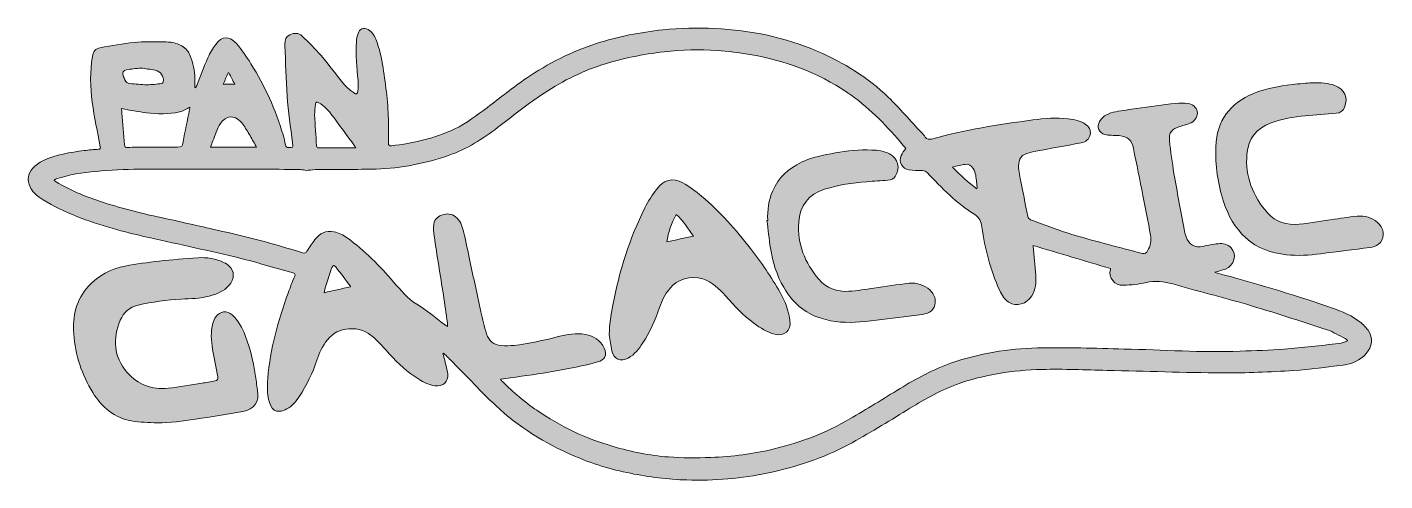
# Model space of a CAD drawing. Header units: inches. Extents: x 13 to 326, y -149 to -44.
import ezdxf

# ---------------------------------------------------------------- set-up
doc = ezdxf.new("R2010")
doc.units = ezdxf.units.IN
doc.header["$MEASUREMENT"] = 0
doc.layers.add('Layer 1', color=7, linetype='Continuous')

# ---------------------------------------------------------------- blocks, each defined once
blk = doc.blocks.new('block 2')
at = {"layer": 'Layer 1'}
h = blk.add_hatch(color=7, dxfattribs=at)
h.dxf.hatch_style = 2
edge = h.paths.add_edge_path()
edge.add_spline(control_points=[(51.51, -58.39), (51.59, -58.21), (51.68, -58.04), (51.75, -57.85), (52.59, -55.72), (53.38, -53.56), (54.3, -51.46), (54.78, -50.38), (55.44, -49.37), (56.11, -48.38), (57.49, -46.32), (59.38, -46.44), (60.91, -48.19), (62.17, -49.64), (63.26, -51.25), (64.26, -52.88), (67.44, -58), (69.96, -63.44), (71.67, -69.24), (71.89, -70.01), (72.08, -70.79), (72.24, -71.58), (72.33, -72.02), (72.52, -72.21), (72.99, -72.18), (73.96, -72.13), (74.05, -72.42), (73.88, -71.14), (73.39, -67.54), (72.89, -63.93), (72.62, -60.32), (72.32, -56.44), (72.26, -52.55), (72.1, -48.66), (72.09, -48.54), (72.1, -48.42), (72.1, -48.3), (72.09, -47.39), (72.28, -46.57), (73.21, -46.15), (74.22, -45.71), (75.26, -45.65), (76.08, -46.45), (77.59, -47.9), (79.08, -49.39), (80.44, -50.98), (82.32, -53.17), (84.03, -55.5), (85.89, -57.71), (86.5, -58.43), (87.29, -59.01), (88.06, -59.58), (88.58, -59.97), (88.86, -59.84), (88.94, -59.2), (89.03, -58.39), (89.1, -57.55), (89, -56.74), (88.64, -53.77), (88.48, -50.79), (88.63, -47.8), (88.66, -47.14), (88.79, -46.47), (88.99, -45.84), (89.36, -44.71), (90.28, -44.4), (91.33, -44.95), (92.26, -45.43), (92.7, -46.27), (93.07, -47.17), (93.97, -49.3), (94.43, -51.54), (94.79, -53.81), (95.43, -57.99), (95.95, -62.18), (96.04, -66.41), (96.08, -67.98), (96.06, -69.55), (96.04, -71.13), (96.03, -71.63), (96.2, -71.87), (96.72, -71.8), (101.76, -71.13), (106.71, -70.13), (111.33, -67.9), (114.07, -66.58), (116.47, -64.74), (118.89, -62.92), (121.88, -60.66), (124.8, -58.3), (127.9, -56.19), (132.91, -52.78), (138.29, -50.04), (144.08, -48.18), (149.06, -46.57), (154.17, -45.58), (159.38, -45.02), (163.4, -44.58), (167.43, -44.55), (171.45, -44.72), (179.68, -45.07), (187.63, -46.73), (195.23, -50.01), (201.25, -52.61), (206.76, -56), (211.48, -60.57), (214.15, -63.16), (216.59, -65.99), (219.14, -68.72), (219.46, -69.06), (219.76, -69.43), (220.05, -69.8), (220.43, -70.28), (220.91, -70.37), (221.47, -70.22), (229.16, -68.14), (236.99, -66.83), (244.88, -65.83), (247.59, -65.49), (250.32, -65.23), (253.05, -65.57), (254.44, -65.74), (255.82, -65.96), (257.01, -66.78), (257.85, -67.37), (258.36, -68.17), (258.12, -69.25), (257.87, -70.32), (257.11, -70.9), (256.06, -71.1), (252.42, -71.78), (248.77, -72.44), (245.13, -73.14), (244.4, -73.27), (243.7, -73.54), (243, -73.8), (242.27, -74.06), (241.93, -74.65), (241.75, -75.39), (241.41, -76.74), (241.74, -78.04), (241.99, -79.35), (242.56, -82.28), (243.14, -85.2), (243.75, -88.11), (243.81, -88.4), (244.11, -88.76), (244.38, -88.86), (247.76, -90.08), (251.1, -91.42), (254.54, -92.43), (259.73, -93.96), (264.99, -95.25), (270.22, -96.65), (270.83, -96.82), (271.15, -96.45), (271.41, -96.03), (272.09, -94.93), (272.28, -93.69), (272.07, -92.45), (271.54, -89.38), (270.94, -86.32), (270.33, -83.26), (269.62, -79.64), (268.86, -76.04), (268.13, -72.42), (267.72, -70.45), (266.83, -69.62), (264.84, -69.44), (264.21, -69.39), (263.58, -69.39), (262.95, -69.35), (262.49, -69.32), (262.01, -69.31), (261.55, -69.2), (260.12, -68.85), (259.57, -67.43), (260.32, -66.16), (261.16, -64.75), (262.55, -64.21), (264.03, -63.92), (265.63, -63.61), (267.25, -63.42), (268.87, -63.2), (271.88, -62.78), (274.89, -62.35), (277.92, -61.99), (278.84, -61.88), (279.8, -61.92), (280.73, -62.03), (281.87, -62.16), (282.72, -62.96), (282.87, -63.85), (283.05, -64.84), (282.51, -65.96), (281.45, -66.46), (280.62, -66.84), (279.72, -67.08), (278.83, -67.32), (277.05, -67.81), (276.26, -68.79), (276.46, -70.63), (276.74, -73.15), (277.08, -75.66), (277.5, -78.15), (278.23, -82.44), (279.03, -86.72), (279.82, -91), (279.93, -91.62), (280.1, -92.23), (280.3, -92.82), (280.94, -94.66), (282.32, -95.4), (284.23, -95), (285.38, -94.76), (286.54, -94.52), (287.7, -94.39), (288.81, -94.26), (289.86, -94.53), (290.68, -95.36), (292.12, -96.83), (291.44, -99.4), (289.37, -100.24), (288.63, -100.54), (287.84, -100.7), (286.95, -100.96), (287.19, -101.05), (287.36, -101.15), (287.54, -101.2), (296.12, -103.47), (304.62, -105.99), (313.01, -108.87), (315.44, -109.71), (317.88, -110.57), (319.99, -112.1), (320.86, -112.74), (321.7, -113.5), (322.33, -114.37), (323.59, -116.1), (323.34, -118.2), (321.9, -119.77), (320.46, -121.33), (318.63, -122.14), (316.58, -122.4), (312.78, -122.88), (308.98, -123.44), (305.16, -123.67), (299.69, -124), (294.21, -124.24), (288.73, -124.21), (279.83, -124.15), (270.93, -123.82), (262.03, -123.63), (257.02, -123.52), (252.01, -123.29), (247, -123.42), (240.27, -123.59), (233.64, -124.57), (227.26, -126.89), (223.18, -128.37), (219.47, -130.56), (215.79, -132.81), (211.32, -135.54), (206.87, -138.32), (202.26, -140.8), (196.47, -143.91), (190.23, -145.91), (183.8, -147.29), (177.58, -148.62), (171.3, -149.13), (164.94, -148.94), (160.56, -148.81), (156.22, -148.26), (151.92, -147.4), (147.41, -146.51), (143.05, -145.19), (138.85, -143.35), (132.22, -140.45), (126.08, -136.76), (120.81, -131.76), (117.44, -128.56), (114.25, -125.16), (110.98, -121.85), (110.25, -121.11), (109.51, -120.39), (108.77, -119.66), (108.72, -119.69), (108.67, -119.72), (108.61, -119.75), (108.66, -119.92), (108.71, -120.08), (108.75, -120.25), (109.09, -121.66), (109.53, -123.05), (109.72, -124.47), (109.96, -126.21), (108.57, -127.43), (106.82, -127.21), (105.42, -127.03), (104.21, -126.4), (103.03, -125.68), (100.45, -124.12), (98.31, -122.05), (96.27, -119.86), (95.08, -118.58), (93.95, -117.23), (92.66, -116.08), (91.04, -114.64), (89.11, -113.86), (86.88, -114.03), (84.86, -114.18), (83.19, -115.01), (81.92, -116.6), (80.79, -118), (80.03, -119.58), (79.49, -121.28), (78.55, -124.26), (77.11, -127), (75.44, -129.62), (74.69, -130.78), (73.79, -131.84), (72.58, -132.55), (72.07, -132.86), (71.42, -133.04), (70.82, -133.08), (69.9, -133.15), (69.24, -132.68), (68.85, -131.79), (67.95, -129.76), (67.95, -127.62), (68.14, -125.48), (68.73, -118.69), (70.49, -112.16), (72.84, -105.79), (73.32, -104.48), (73.82, -103.18), (74.36, -101.9), (74.55, -101.45), (74.46, -101.27), (74, -101.15), (69.51, -99.91), (65.04, -98.53), (60.51, -97.44), (53.51, -95.76), (46.47, -94.27), (39.45, -92.69), (33.85, -91.43), (28.34, -89.87), (23.03, -87.68), (20.34, -86.58), (17.72, -85.33), (15.32, -83.65), (14.44, -83.03), (13.7, -82.28), (13.25, -81.29), (12.55, -79.73), (12.67, -78.21), (13.84, -76.96), (14.49, -76.26), (15.33, -75.67), (16.2, -75.25), (19.21, -73.81), (22.48, -73.33), (25.75, -72.89), (26.84, -72.74), (27.94, -72.67), (29.04, -72.58), (29.41, -72.55), (29.52, -72.43), (29.44, -72.02), (28.8, -68.59), (28.07, -65.17), (27.59, -61.72), (27.12, -58.21), (27.06, -54.67), (27.61, -51.14), (27.77, -50.08), (28.39, -49.34), (29.43, -49.15), (32.04, -48.68), (34.64, -48.16), (37.27, -47.91), (39.53, -47.69), (41.83, -47.79), (44.1, -47.79), (45.54, -47.8), (46.97, -47.97), (48.26, -48.71), (49.18, -49.23), (49.8, -50.02), (50.22, -50.99), (50.94, -52.67), (51.24, -54.44), (51.31, -56.26), (51.34, -56.95), (51.32, -57.65), (51.32, -58.34), (51.38, -58.36), (51.45, -58.38), (51.51, -58.39)], knot_values=[0, 0, 0, 0, 1, 1, 1, 2, 2, 2, 3, 3, 3, 4, 4, 4, 5, 5, 5, 6, 6, 6, 7, 7, 7, 8, 8, 8, 9, 9, 9, 10, 10, 10, 11, 11, 11, 12, 12, 12, 13, 13, 13, 14, 14, 14, 15, 15, 15, 16, 16, 16, 17, 17, 17, 18, 18, 18, 19, 19, 19, 20, 20, 20, 21, 21, 21, 22, 22, 22, 23, 23, 23, 24, 24, 24, 25, 25, 25, 26, 26, 26, 27, 27, 27, 28, 28, 28, 29, 29, 29, 30, 30, 30, 31, 31, 31, 32, 32, 32, 33, 33, 33, 34, 34, 34, 35, 35, 35, 36, 36, 36, 37, 37, 37, 38, 38, 38, 39, 39, 39, 40, 40, 40, 41, 41, 41, 42, 42, 42, 43, 43, 43, 44, 44, 44, 45, 45, 45, 46, 46, 46, 47, 47, 47, 48, 48, 48, 49, 49, 49, 50, 50, 50, 51, 51, 51, 52, 52, 52, 53, 53, 53, 54, 54, 54, 55, 55, 55, 56, 56, 56, 57, 57, 57, 58, 58, 58, 59, 59, 59, 60, 60, 60, 61, 61, 61, 62, 62, 62, 63, 63, 63, 64, 64, 64, 65, 65, 65, 66, 66, 66, 67, 67, 67, 68, 68, 68, 69, 69, 69, 70, 70, 70, 71, 71, 71, 72, 72, 72, 73, 73, 73, 74, 74, 74, 75, 75, 75, 76, 76, 76, 77, 77, 77, 78, 78, 78, 79, 79, 79, 80, 80, 80, 81, 81, 81, 82, 82, 82, 83, 83, 83, 84, 84, 84, 85, 85, 85, 86, 86, 86, 87, 87, 87, 88, 88, 88, 89, 89, 89, 90, 90, 90, 91, 91, 91, 92, 92, 92, 93, 93, 93, 94, 94, 94, 95, 95, 95, 96, 96, 96, 97, 97, 97, 98, 98, 98, 99, 99, 99, 100, 100, 100, 101, 101, 101, 102, 102, 102, 103, 103, 103, 104, 104, 104, 105, 105, 105, 106, 106, 106, 107, 107, 107, 108, 108, 108, 109, 109, 109, 110, 110, 110, 111, 111, 111, 112, 112, 112, 113, 113, 113, 114, 114, 114, 115, 115, 115, 116, 116, 116, 117, 117, 117, 118, 118, 118, 119, 119, 119, 120, 120, 120, 121, 121, 121, 122, 122, 122, 123, 123, 123, 124, 124, 124, 125, 125, 125, 126, 126, 126, 127, 127, 127, 128, 128, 128, 129, 129, 129, 130, 130, 130, 131, 131, 131, 132, 132, 132, 133, 133, 133, 133], degree=3, periodic=1)
edge = h.paths.add_edge_path()
edge.add_spline(control_points=[(244.95, -94.79), (244.95, -94.82), (244.93, -94.89), (244.94, -94.97), (245.15, -97.2), (245.39, -99.42), (245.56, -101.65), (245.68, -103.32), (245.54, -104.96), (244.64, -106.43), (243.48, -108.33), (241.13, -109), (239.33, -107.92), (238.29, -107.3), (237.73, -106.26), (237.24, -105.21), (235.05, -100.53), (233.82, -95.57), (233.12, -90.48), (232.96, -89.24), (232.57, -88.39), (231.46, -87.68), (227.31, -85.02), (223.84, -81.58), (220.5, -77.99), (220.17, -77.64), (219.84, -77.51), (219.37, -77.5), (218.34, -77.48), (217.28, -77.51), (216.26, -77.35), (214.68, -77.09), (213.84, -75.52), (214.47, -74.04), (214.72, -73.46), (215.16, -72.97), (215.53, -72.41), (215.15, -71.96), (214.72, -71.45), (214.29, -70.94), (210.66, -66.63), (206.71, -62.67), (202.02, -59.48), (195.16, -54.83), (187.55, -52.11), (179.45, -50.68), (176.98, -50.24), (174.47, -49.97), (171.96, -49.78), (167.88, -49.47), (163.8, -49.64), (159.72, -50.1), (154.81, -50.65), (149.99, -51.6), (145.29, -53.13), (140.24, -54.77), (135.55, -57.19), (131.18, -60.17), (127.76, -62.5), (124.51, -65.07), (121.21, -67.59), (117.78, -70.2), (114.18, -72.52), (110.08, -73.96), (104.61, -75.87), (98.97, -76.96), (93.19, -77.15), (88.7, -77.3), (84.19, -77.2), (79.69, -77.24), (78.95, -77.25), (78.21, -77.39), (77.47, -77.45), (77.22, -77.47), (76.97, -77.45), (76.72, -77.42), (76.25, -77.37), (75.79, -77.24), (75.33, -77.24), (69.23, -77.21), (63.14, -77.19), (57.05, -77.18), (54.18, -77.18), (51.31, -77.22), (48.44, -77.2), (41.77, -77.14), (35.11, -77.05), (28.47, -77.71), (25.36, -78.02), (22.26, -78.38), (19.29, -79.45), (19.12, -79.51), (18.99, -79.65), (18.83, -79.75), (18.97, -79.87), (19.09, -80.02), (19.24, -80.12), (22.4, -82.02), (25.79, -83.41), (29.28, -84.58), (33.96, -86.14), (38.72, -87.34), (43.55, -88.37), (47.86, -89.28), (52.16, -90.3), (56.47, -91.26), (63.11, -92.75), (69.7, -94.44), (76.19, -96.51), (76.69, -96.67), (76.92, -96.55), (77.18, -96.13), (77.75, -95.21), (78.35, -94.31), (79, -93.45), (80.12, -92), (81.58, -91.29), (83.44, -91.67), (84.54, -91.89), (85.56, -92.35), (86.48, -93.02), (90.55, -95.97), (94, -99.56), (97.3, -103.31), (98.92, -105.15), (100.4, -107.06), (102.58, -108.37), (104.82, -109.72), (106.82, -111.45), (108.93, -113.01), (109.12, -113.15), (109.32, -113.27), (109.65, -113.48), (109.65, -113.09), (109.67, -112.86), (109.64, -112.64), (109.34, -110.5), (109.04, -108.36), (108.71, -106.23), (108.01, -101.69), (107.26, -97.16), (106.57, -92.62), (106.44, -91.72), (106.36, -90.76), (106.51, -89.87), (106.7, -88.67), (107.55, -87.92), (108.75, -87.64), (109.93, -87.36), (111, -87.59), (111.89, -88.49), (112.84, -89.44), (113.15, -90.69), (113.45, -91.93), (113.96, -94.06), (114.37, -96.22), (114.83, -98.37), (115.68, -102.27), (116.53, -106.18), (117.4, -110.09), (117.78, -111.81), (118.15, -113.54), (118.67, -115.22), (119.18, -116.84), (120.36, -117.82), (122.1, -117.92), (123.07, -117.98), (124.06, -117.96), (125.03, -117.87), (128.49, -117.54), (131.83, -116.69), (135.19, -115.85), (137.28, -115.33), (139.38, -114.92), (141.53, -115.35), (143.45, -115.74), (145.03, -116.65), (145.88, -118.51), (146.59, -120.07), (146, -121.26), (144.34, -121.7), (137.72, -123.46), (130.96, -124.41), (124.19, -125.36), (123.46, -125.47), (122.72, -125.55), (121.87, -125.66), (122.09, -125.93), (122.2, -126.1), (122.34, -126.23), (124.83, -128.64), (127.44, -130.89), (130.29, -132.85), (135.73, -136.58), (141.6, -139.38), (147.93, -141.2), (152.11, -142.4), (156.36, -143.31), (160.69, -143.63), (163.95, -143.87), (167.25, -143.85), (170.52, -143.74), (175.45, -143.58), (180.34, -142.93), (185.15, -141.76), (191.28, -140.28), (197.13, -138.05), (202.58, -134.86), (206.49, -132.58), (210.35, -130.2), (214.21, -127.83), (217.99, -125.51), (221.87, -123.38), (226.09, -121.93), (232.53, -119.73), (239.16, -118.58), (245.96, -118.45), (252.62, -118.32), (259.28, -118.54), (265.94, -118.7), (274.89, -118.91), (283.84, -119.54), (292.81, -119.19), (296.2, -119.06), (299.61, -119.01), (302.99, -118.73), (307.2, -118.4), (311.39, -117.89), (315.59, -117.42), (316.26, -117.34), (316.9, -117.05), (317.56, -116.85), (317.55, -116.78), (317.54, -116.72), (317.54, -116.65), (317.38, -116.53), (317.25, -116.39), (317.08, -116.3), (315.67, -115.61), (314.32, -114.75), (312.85, -114.27), (306.67, -112.24), (300.47, -110.23), (294.23, -108.38), (288.59, -106.71), (282.87, -105.31), (277.21, -103.69), (275.16, -103.11), (273.18, -102.91), (271.08, -103.36), (269.36, -103.72), (267.59, -103.91), (265.83, -104), (263.75, -104.1), (262.26, -102.24), (262.83, -100.34), (262.86, -100.25), (262.86, -100.15), (262.86, -100.14), (256.88, -98.35), (250.94, -96.58), (244.95, -94.79)], knot_values=[0, 0, 0, 0, 1, 1, 1, 2, 2, 2, 3, 3, 3, 4, 4, 4, 5, 5, 5, 6, 6, 6, 7, 7, 7, 8, 8, 8, 9, 9, 9, 10, 10, 10, 11, 11, 11, 12, 12, 12, 13, 13, 13, 14, 14, 14, 15, 15, 15, 16, 16, 16, 17, 17, 17, 18, 18, 18, 19, 19, 19, 20, 20, 20, 21, 21, 21, 22, 22, 22, 23, 23, 23, 24, 24, 24, 25, 25, 25, 26, 26, 26, 27, 27, 27, 28, 28, 28, 29, 29, 29, 30, 30, 30, 31, 31, 31, 32, 32, 32, 33, 33, 33, 34, 34, 34, 35, 35, 35, 36, 36, 36, 37, 37, 37, 38, 38, 38, 39, 39, 39, 40, 40, 40, 41, 41, 41, 42, 42, 42, 43, 43, 43, 44, 44, 44, 45, 45, 45, 46, 46, 46, 47, 47, 47, 48, 48, 48, 49, 49, 49, 50, 50, 50, 51, 51, 51, 52, 52, 52, 53, 53, 53, 54, 54, 54, 55, 55, 55, 56, 56, 56, 57, 57, 57, 58, 58, 58, 59, 59, 59, 60, 60, 60, 61, 61, 61, 62, 62, 62, 63, 63, 63, 64, 64, 64, 65, 65, 65, 66, 66, 66, 67, 67, 67, 68, 68, 68, 69, 69, 69, 70, 70, 70, 71, 71, 71, 72, 72, 72, 73, 73, 73, 74, 74, 74, 75, 75, 75, 76, 76, 76, 77, 77, 77, 78, 78, 78, 79, 79, 79, 80, 80, 80, 81, 81, 81, 82, 82, 82, 83, 83, 83, 84, 84, 84, 85, 85, 85, 86, 86, 86, 87, 87, 87, 87], degree=3, periodic=1)
edge = h.paths.add_edge_path()
edge.add_spline(control_points=[(34.36, -63.2), (34.39, -63.51), (34.42, -63.85), (34.45, -64.19), (34.66, -66.66), (34.87, -69.12), (35.06, -71.59), (35.09, -72.03), (35.23, -72.2), (35.7, -72.18), (37.16, -72.12), (38.61, -72.1), (40.06, -72.09), (42.46, -72.08), (44.86, -72.1), (47.25, -72.08), (48.41, -72.07), (48.36, -72.03), (48.57, -70.91), (49.05, -68.41), (49.58, -65.91), (50.09, -63.42), (50.14, -63.21), (50.15, -62.99), (50.17, -62.87), (49.34, -63.26), (48.58, -63.8), (47.74, -63.97), (45.23, -64.5), (42.67, -64.51), (40.12, -64.19), (38.23, -63.95), (36.35, -63.55), (34.36, -63.2)], knot_values=[0, 0, 0, 0, 1, 1, 1, 2, 2, 2, 3, 3, 3, 4, 4, 4, 5, 5, 5, 6, 6, 6, 7, 7, 7, 8, 8, 8, 9, 9, 9, 10, 10, 10, 11, 11, 11, 11], degree=3, periodic=1)
edge = h.paths.add_edge_path()
edge.add_spline(control_points=[(88.46, -72.28), (88.31, -72.03), (88.25, -71.9), (88.17, -71.78), (86.46, -69.45), (84.78, -67.11), (83.04, -64.81), (82.18, -63.66), (81.24, -62.57), (79.95, -61.85), (79.54, -61.62), (79.24, -61.7), (79.18, -62.17), (79.07, -63), (78.94, -63.84), (78.97, -64.67), (79.08, -67.05), (79.27, -69.41), (79.4, -71.78), (79.43, -72.18), (79.58, -72.3), (79.94, -72.29), (80.63, -72.27), (81.32, -72.28), (82.01, -72.28), (84.11, -72.28), (86.21, -72.28), (88.46, -72.28)], knot_values=[0, 0, 0, 0, 1, 1, 1, 2, 2, 2, 3, 3, 3, 4, 4, 4, 5, 5, 5, 6, 6, 6, 7, 7, 7, 8, 8, 8, 9, 9, 9, 9], degree=3, periodic=1)
edge = h.paths.add_edge_path()
edge.add_spline(control_points=[(65.5, -72.11), (65.4, -71.91), (65.32, -71.74), (65.23, -71.57), (64.71, -70.63), (64.21, -69.67), (63.64, -68.75), (63.1, -67.87), (62.56, -66.96), (61.86, -66.21), (60.36, -64.59), (58.48, -64.83), (57.21, -66.64), (56.34, -67.87), (56.06, -69.34), (55.46, -70.67), (55.28, -71.1), (55.12, -71.54), (54.9, -72.11), (58.47, -72.11), (61.94, -72.11), (65.5, -72.11)], knot_values=[0, 0, 0, 0, 1, 1, 1, 2, 2, 2, 3, 3, 3, 4, 4, 4, 5, 5, 5, 6, 6, 6, 7, 7, 7, 7], degree=3, periodic=1)
edge = h.paths.add_edge_path()
edge.add_spline(control_points=[(38.81, -53.83), (37.62, -53.98), (36.56, -54.06), (35.52, -54.25), (34.68, -54.41), (34.46, -54.88), (34.75, -55.66), (34.87, -55.98), (35.02, -56.27), (35.14, -56.58), (35.34, -57.11), (35.7, -57.41), (36.28, -57.44), (37.6, -57.53), (38.93, -57.69), (40.26, -57.69), (41.39, -57.7), (42.52, -57.54), (43.64, -57.42), (43.78, -57.4), (43.99, -57.17), (44.01, -57.02), (44.18, -55.73), (43.43, -54.61), (42.16, -54.35), (41.02, -54.11), (39.85, -53.99), (38.81, -53.83)], knot_values=[0, 0, 0, 0, 1, 1, 1, 2, 2, 2, 3, 3, 3, 4, 4, 4, 5, 5, 5, 6, 6, 6, 7, 7, 7, 8, 8, 8, 9, 9, 9, 9], degree=3, periodic=1)
edge = h.paths.add_edge_path()
edge.add_spline(control_points=[(87.28, -104.34), (87.28, -104.34), (87.29, -104.25), (87.24, -104.19), (86.12, -102.71), (85.01, -101.22), (83.85, -99.76), (83.44, -99.24), (83.24, -99.3), (82.94, -99.92), (82.88, -100.04), (82.83, -100.17), (82.78, -100.3), (82.37, -101.58), (81.95, -102.86), (81.55, -104.15), (81.38, -104.7), (81.25, -105.26), (81.13, -105.71), (83.2, -105.25), (85.21, -104.8), (87.28, -104.34)], knot_values=[0, 0, 0, 0, 1, 1, 1, 2, 2, 2, 3, 3, 3, 4, 4, 4, 5, 5, 5, 6, 6, 6, 7, 7, 7, 7], degree=3, periodic=1)
edge = h.paths.add_edge_path()
edge.add_spline(control_points=[(226.34, -76.69), (228.15, -78.61), (229.96, -80.28), (231.98, -81.74), (232.01, -81.19), (231.97, -80.7), (231.91, -80.22), (231.75, -79.12), (231.75, -77.98), (231.09, -77.01), (230.65, -76.36), (230.09, -75.93), (229.28, -76.07), (228.35, -76.23), (227.44, -76.46), (226.34, -76.69)], knot_values=[0, 0, 0, 0, 1, 1, 1, 2, 2, 2, 3, 3, 3, 4, 4, 4, 5, 5, 5, 5], degree=3, periodic=1)
edge = h.paths.add_edge_path()
edge.add_spline(control_points=[(57.84, -57.58), (58.76, -57.58), (59.61, -57.58), (60.52, -57.58), (60.06, -56.69), (59.61, -55.82), (59.16, -54.94), (59.1, -54.95), (59.03, -54.95), (58.97, -54.96), (58.6, -55.83), (58.22, -56.71), (57.84, -57.58)], knot_values=[0, 0, 0, 0, 1, 1, 1, 2, 2, 2, 3, 3, 3, 4, 4, 4, 4], degree=3, periodic=1)
h = blk.add_hatch(color=7, dxfattribs=at)
h.dxf.hatch_style = 2
edge = h.paths.add_edge_path()
edge.add_spline(control_points=[(309.36, -57.22), (311.53, -57.25), (313.12, -57.31), (314.64, -57.86), (316.94, -58.69), (317.79, -60.66), (316.88, -62.92), (316.53, -63.78), (315.91, -64.21), (314.99, -64.28), (312.58, -64.46), (310.17, -64.61), (307.77, -64.86), (305.12, -65.15), (302.48, -65.58), (299.95, -66.48), (296.55, -67.7), (294.65, -70.15), (294.35, -73.7), (293.9, -78.91), (295.72, -83.4), (299.09, -87.26), (301, -89.44), (303.62, -90.15), (306.42, -89.89), (309.15, -89.64), (311.85, -89.11), (314.58, -88.73), (316.56, -88.46), (318.54, -88.1), (320.53, -88.02), (322.22, -87.96), (323.76, -88.62), (324.94, -89.92), (326.21, -91.34), (326.15, -93.47), (324.73, -94.53), (324.19, -94.92), (323.46, -95.18), (322.79, -95.27), (318.99, -95.78), (315.19, -96.2), (311.39, -96.71), (308.75, -97.06), (306.11, -97.23), (303.46, -96.93), (299.99, -96.53), (296.75, -95.51), (294.1, -93.07), (291.58, -90.74), (289.97, -87.87), (288.94, -84.63), (287.64, -80.52), (287, -76.31), (287.16, -71.99), (287.39, -65.97), (290.44, -61.96), (295.91, -59.68), (298.74, -58.5), (301.76, -58.06), (304.77, -57.67), (306.48, -57.44), (308.21, -57.33), (309.36, -57.22)], knot_values=[0, 0, 0, 0, 1, 1, 1, 2, 2, 2, 3, 3, 3, 4, 4, 4, 5, 5, 5, 6, 6, 6, 7, 7, 7, 8, 8, 8, 9, 9, 9, 10, 10, 10, 11, 11, 11, 12, 12, 12, 13, 13, 13, 14, 14, 14, 15, 15, 15, 16, 16, 16, 17, 17, 17, 18, 18, 18, 19, 19, 19, 20, 20, 20, 21, 21, 21, 21], degree=3, periodic=1)
h = blk.add_hatch(color=7, dxfattribs=at)
h.dxf.hatch_style = 2
edge = h.paths.add_edge_path()
edge.add_spline(control_points=[(183.64, -88.99), (183.56, -86.65), (183.84, -84.37), (184.79, -82.2), (186.13, -79.11), (188.47, -77.03), (191.45, -75.59), (193.91, -74.39), (196.57, -73.89), (199.24, -73.43), (202.03, -72.94), (204.84, -72.65), (207.68, -72.76), (209.1, -72.82), (210.49, -72.99), (211.78, -73.68), (213.82, -74.77), (214.28, -76.82), (213.12, -78.85), (212.75, -79.47), (212.13, -79.71), (211.42, -79.75), (209.79, -79.85), (208.16, -79.92), (206.54, -80.08), (203.24, -80.39), (199.95, -80.8), (196.77, -81.83), (193.07, -83.03), (191.05, -85.63), (190.79, -89.45), (190.45, -94.46), (192.24, -98.82), (195.44, -102.59), (197.22, -104.68), (199.63, -105.55), (202.35, -105.37), (204.3, -105.24), (206.24, -104.92), (208.18, -104.66), (210.88, -104.29), (213.57, -103.82), (216.28, -103.54), (218.09, -103.35), (219.8, -103.83), (221.16, -105.15), (221.81, -105.79), (222.27, -106.54), (222.35, -107.45), (222.5, -108.97), (221.57, -110.26), (219.94, -110.6), (218.33, -110.92), (216.68, -111.11), (215.05, -111.3), (211.69, -111.7), (208.34, -112.13), (204.98, -112.44), (201.93, -112.71), (198.91, -112.54), (195.95, -111.6), (192.09, -110.38), (189.31, -107.91), (187.33, -104.46), (185.7, -101.66), (184.82, -98.59), (184.28, -95.43), (183.92, -93.3), (183.74, -91.15), (183.47, -89.01), (183.53, -89.01), (183.58, -89), (183.64, -88.99)], knot_values=[0, 0, 0, 0, 1, 1, 1, 2, 2, 2, 3, 3, 3, 4, 4, 4, 5, 5, 5, 6, 6, 6, 7, 7, 7, 8, 8, 8, 9, 9, 9, 10, 10, 10, 11, 11, 11, 12, 12, 12, 13, 13, 13, 14, 14, 14, 15, 15, 15, 16, 16, 16, 17, 17, 17, 18, 18, 18, 19, 19, 19, 20, 20, 20, 21, 21, 21, 22, 22, 22, 23, 23, 23, 24, 24, 24, 24], degree=3, periodic=1)
h = blk.add_hatch(color=7, dxfattribs=at)
h.dxf.hatch_style = 2
edge = h.paths.add_edge_path()
edge.add_spline(control_points=[(147.04, -115.39), (147.05, -113.08), (147.44, -110.83), (147.86, -108.59), (149.3, -100.76), (151.74, -93.24), (155.26, -86.09), (156.01, -84.57), (156.98, -83.14), (157.99, -81.77), (159.56, -79.64), (161.67, -79.09), (164.01, -80.35), (165.56, -81.18), (166.99, -82.29), (168.36, -83.42), (172.64, -86.98), (176.27, -91.16), (179.68, -95.53), (182.19, -98.74), (184.49, -102.09), (186.48, -105.64), (187.63, -107.69), (188.52, -109.83), (188.78, -112.2), (189.03, -114.48), (187.54, -115.84), (185.28, -115.28), (183.48, -114.83), (181.95, -113.84), (180.47, -112.77), (177.96, -110.96), (175.9, -108.69), (173.88, -106.39), (172.41, -104.72), (170.82, -103.25), (168.64, -102.53), (165.86, -101.62), (162.73, -102.54), (160.92, -104.85), (159.9, -106.14), (159.14, -107.57), (158.64, -109.14), (157.71, -112.03), (156.43, -114.76), (154.78, -117.31), (153.89, -118.69), (152.89, -119.97), (151.42, -120.79), (149.71, -121.75), (148.04, -121.07), (147.62, -119.16), (147.35, -117.92), (147.23, -116.65), (147.04, -115.39)], knot_values=[0, 0, 0, 0, 1, 1, 1, 2, 2, 2, 3, 3, 3, 4, 4, 4, 5, 5, 5, 6, 6, 6, 7, 7, 7, 8, 8, 8, 9, 9, 9, 10, 10, 10, 11, 11, 11, 12, 12, 12, 13, 13, 13, 14, 14, 14, 15, 15, 15, 16, 16, 16, 17, 17, 17, 18, 18, 18, 18], degree=3, periodic=1)
edge = h.paths.add_edge_path()
edge.add_spline(control_points=[(162.51, -87.62), (161.24, -89.63), (160.77, -91.84), (160.3, -93.97), (162.37, -93.52), (164.42, -93.08), (166.5, -92.63), (165.2, -90.97), (164.14, -89.1), (162.51, -87.62)], knot_values=[0, 0, 0, 0, 1, 1, 1, 2, 2, 2, 3, 3, 3, 3], degree=3, periodic=1)
h = blk.add_hatch(color=7, dxfattribs=at)
h.dxf.hatch_style = 2
edge = h.paths.add_edge_path()
edge.add_spline(control_points=[(42.61, -135.77), (40.61, -135.63), (38.59, -135.66), (36.63, -135.31), (32.66, -134.59), (29.82, -132.15), (27.75, -128.78), (25.19, -124.62), (23.64, -120.09), (23.3, -115.21), (23.01, -111.13), (23.87, -107.34), (26.71, -104.22), (29, -101.7), (31.93, -100.2), (35.23, -99.55), (37.81, -99.04), (40.43, -98.71), (43.04, -98.42), (46, -98.09), (48.98, -97.83), (51.95, -97.63), (54.07, -97.49), (56.14, -97.86), (58.09, -98.77), (58.47, -98.95), (58.84, -99.2), (59.16, -99.48), (60.52, -100.69), (60.5, -102.54), (59.17, -104.05), (57.96, -105.43), (56.34, -106.02), (54.63, -106.49), (52.5, -107.08), (50.32, -107.07), (48.15, -107.2), (44.79, -107.39), (41.47, -107.81), (38.19, -108.57), (36.17, -109.05), (34.85, -110.19), (34.07, -112.07), (32.29, -116.35), (32.54, -120.4), (35.61, -124.04), (38.09, -126.98), (41.38, -128.11), (45.14, -127.75), (47.75, -127.5), (50.35, -127.01), (52.94, -126.61), (53.95, -126.45), (54.94, -126.2), (55.95, -126.04), (56.54, -125.95), (56.7, -125.7), (56.58, -125.12), (56.17, -123.01), (55.76, -120.89), (55.39, -118.76), (55.05, -116.76), (54.91, -114.74), (55.47, -112.75), (55.62, -112.23), (55.85, -111.71), (56.15, -111.26), (57.04, -109.95), (58.77, -109.76), (59.95, -110.82), (61.39, -112.12), (62.22, -113.82), (62.92, -115.57), (64.31, -119.03), (65.05, -122.66), (65.5, -126.36), (65.58, -126.98), (65.66, -127.6), (65.77, -128.22), (66.23, -130.85), (65.04, -132.68), (62.4, -133.15), (58.75, -133.8), (55.08, -134.34), (51.42, -134.92), (48.5, -135.37), (45.57, -135.7), (42.61, -135.77)], knot_values=[0, 0, 0, 0, 1, 1, 1, 2, 2, 2, 3, 3, 3, 4, 4, 4, 5, 5, 5, 6, 6, 6, 7, 7, 7, 8, 8, 8, 9, 9, 9, 10, 10, 10, 11, 11, 11, 12, 12, 12, 13, 13, 13, 14, 14, 14, 15, 15, 15, 16, 16, 16, 17, 17, 17, 18, 18, 18, 19, 19, 19, 20, 20, 20, 21, 21, 21, 22, 22, 22, 23, 23, 23, 24, 24, 24, 25, 25, 25, 26, 26, 26, 27, 27, 27, 28, 28, 28, 29, 29, 29, 29], degree=3, periodic=1)
at = {"layer": 'Layer 1', "lineweight": 0}
for points, knots in [([(51.51, -58.39), (51.59, -58.21), (51.68, -58.04), (51.75, -57.85), (52.59, -55.72), (53.38, -53.56), (54.3, -51.46), (54.78, -50.38), (55.44, -49.37), (56.11, -48.38), (57.49, -46.32), (59.38, -46.44), (60.91, -48.19), (62.17, -49.64), (63.26, -51.25), (64.26, -52.88), (67.44, -58), (69.96, -63.44), (71.67, -69.24), (71.89, -70.01), (72.08, -70.79), (72.24, -71.58), (72.33, -72.02), (72.52, -72.21), (72.99, -72.18), (73.96, -72.13), (74.05, -72.42), (73.88, -71.14), (73.39, -67.54), (72.89, -63.93), (72.62, -60.32), (72.32, -56.44), (72.26, -52.55), (72.1, -48.66), (72.09, -48.54), (72.1, -48.42), (72.1, -48.3), (72.09, -47.39), (72.28, -46.57), (73.21, -46.15), (74.22, -45.71), (75.26, -45.65), (76.08, -46.45), (77.59, -47.9), (79.08, -49.39), (80.44, -50.98), (82.32, -53.17), (84.03, -55.5), (85.89, -57.71), (86.5, -58.43), (87.29, -59.01), (88.06, -59.58), (88.58, -59.97), (88.86, -59.84), (88.94, -59.2), (89.03, -58.39), (89.1, -57.55), (89, -56.74), (88.64, -53.77), (88.48, -50.79), (88.63, -47.8), (88.66, -47.14), (88.79, -46.47), (88.99, -45.84), (89.36, -44.71), (90.28, -44.4), (91.33, -44.95), (92.26, -45.43), (92.7, -46.27), (93.07, -47.17), (93.97, -49.3), (94.43, -51.54), (94.79, -53.81), (95.43, -57.99), (95.95, -62.18), (96.04, -66.41), (96.08, -67.98), (96.06, -69.55), (96.04, -71.13), (96.03, -71.63), (96.2, -71.87), (96.72, -71.8), (101.76, -71.13), (106.71, -70.13), (111.33, -67.9), (114.07, -66.58), (116.47, -64.74), (118.89, -62.92), (121.88, -60.66), (124.8, -58.3), (127.9, -56.19), (132.91, -52.78), (138.29, -50.04), (144.08, -48.18), (149.06, -46.57), (154.17, -45.58), (159.38, -45.02), (163.4, -44.58), (167.43, -44.55), (171.45, -44.72), (179.68, -45.07), (187.63, -46.73), (195.23, -50.01), (201.25, -52.61), (206.76, -56), (211.48, -60.57), (214.15, -63.16), (216.59, -65.99), (219.14, -68.72), (219.46, -69.06), (219.76, -69.43), (220.05, -69.8), (220.43, -70.28), (220.91, -70.37), (221.47, -70.22), (229.16, -68.14), (236.99, -66.83), (244.88, -65.83), (247.59, -65.49), (250.32, -65.23), (253.05, -65.57), (254.44, -65.74), (255.82, -65.96), (257.01, -66.78), (257.85, -67.37), (258.36, -68.17), (258.12, -69.25), (257.87, -70.32), (257.11, -70.9), (256.06, -71.1), (252.42, -71.78), (248.77, -72.44), (245.13, -73.14), (244.4, -73.27), (243.7, -73.54), (243, -73.8), (242.27, -74.06), (241.93, -74.65), (241.75, -75.39), (241.41, -76.74), (241.74, -78.04), (241.99, -79.35), (242.56, -82.28), (243.14, -85.2), (243.75, -88.11), (243.81, -88.4), (244.11, -88.76), (244.38, -88.86), (247.76, -90.08), (251.1, -91.42), (254.54, -92.43), (259.73, -93.96), (264.99, -95.25), (270.22, -96.65), (270.83, -96.82), (271.15, -96.45), (271.41, -96.03), (272.09, -94.93), (272.28, -93.69), (272.07, -92.45), (271.54, -89.38), (270.94, -86.32), (270.33, -83.26), (269.62, -79.64), (268.86, -76.04), (268.13, -72.42), (267.72, -70.45), (266.83, -69.62), (264.84, -69.44), (264.21, -69.39), (263.58, -69.39), (262.95, -69.35), (262.49, -69.32), (262.01, -69.31), (261.55, -69.2), (260.12, -68.85), (259.57, -67.43), (260.32, -66.16), (261.16, -64.75), (262.55, -64.21), (264.03, -63.92), (265.63, -63.61), (267.25, -63.42), (268.87, -63.2), (271.88, -62.78), (274.89, -62.35), (277.92, -61.99), (278.84, -61.88), (279.8, -61.92), (280.73, -62.03), (281.87, -62.16), (282.72, -62.96), (282.87, -63.85), (283.05, -64.84), (282.51, -65.96), (281.45, -66.46), (280.62, -66.84), (279.72, -67.08), (278.83, -67.32), (277.05, -67.81), (276.26, -68.79), (276.46, -70.63), (276.74, -73.15), (277.08, -75.66), (277.5, -78.15), (278.23, -82.44), (279.03, -86.72), (279.82, -91), (279.93, -91.62), (280.1, -92.23), (280.3, -92.82), (280.94, -94.66), (282.32, -95.4), (284.23, -95), (285.38, -94.76), (286.54, -94.52), (287.7, -94.39), (288.81, -94.26), (289.86, -94.53), (290.68, -95.36), (292.12, -96.83), (291.44, -99.4), (289.37, -100.24), (288.63, -100.54), (287.84, -100.7), (286.95, -100.96), (287.19, -101.05), (287.36, -101.15), (287.54, -101.2), (296.12, -103.47), (304.62, -105.99), (313.01, -108.87), (315.44, -109.71), (317.88, -110.57), (319.99, -112.1), (320.86, -112.74), (321.7, -113.5), (322.33, -114.37), (323.59, -116.1), (323.34, -118.2), (321.9, -119.77), (320.46, -121.33), (318.63, -122.14), (316.58, -122.4), (312.78, -122.88), (308.98, -123.44), (305.16, -123.67), (299.69, -124), (294.21, -124.24), (288.73, -124.21), (279.83, -124.15), (270.93, -123.82), (262.03, -123.63), (257.02, -123.52), (252.01, -123.29), (247, -123.42), (240.27, -123.59), (233.64, -124.57), (227.26, -126.89), (223.18, -128.37), (219.47, -130.56), (215.79, -132.81), (211.32, -135.54), (206.87, -138.32), (202.26, -140.8), (196.47, -143.91), (190.23, -145.91), (183.8, -147.29), (177.58, -148.62), (171.3, -149.13), (164.94, -148.94), (160.56, -148.81), (156.22, -148.26), (151.92, -147.4), (147.41, -146.51), (143.05, -145.19), (138.85, -143.35), (132.22, -140.45), (126.08, -136.76), (120.81, -131.76), (117.44, -128.56), (114.25, -125.16), (110.98, -121.85), (110.25, -121.11), (109.51, -120.39), (108.77, -119.66), (108.72, -119.69), (108.67, -119.72), (108.61, -119.75), (108.66, -119.92), (108.71, -120.08), (108.75, -120.25), (109.09, -121.66), (109.53, -123.05), (109.72, -124.47), (109.96, -126.21), (108.57, -127.43), (106.82, -127.21), (105.42, -127.03), (104.21, -126.4), (103.03, -125.68), (100.45, -124.12), (98.31, -122.05), (96.27, -119.86), (95.08, -118.58), (93.95, -117.23), (92.66, -116.08), (91.04, -114.64), (89.11, -113.86), (86.88, -114.03), (84.86, -114.18), (83.19, -115.01), (81.92, -116.6), (80.79, -118), (80.03, -119.58), (79.49, -121.28), (78.55, -124.26), (77.11, -127), (75.44, -129.62), (74.69, -130.78), (73.79, -131.84), (72.58, -132.55), (72.07, -132.86), (71.42, -133.04), (70.82, -133.08), (69.9, -133.15), (69.24, -132.68), (68.85, -131.79), (67.95, -129.76), (67.95, -127.62), (68.14, -125.48), (68.73, -118.69), (70.49, -112.16), (72.84, -105.79), (73.32, -104.48), (73.82, -103.18), (74.36, -101.9), (74.55, -101.45), (74.46, -101.27), (74, -101.15), (69.51, -99.91), (65.04, -98.53), (60.51, -97.44), (53.51, -95.76), (46.47, -94.27), (39.45, -92.69), (33.85, -91.43), (28.34, -89.87), (23.03, -87.68), (20.34, -86.58), (17.72, -85.33), (15.32, -83.65), (14.44, -83.03), (13.7, -82.28), (13.25, -81.29), (12.55, -79.73), (12.67, -78.21), (13.84, -76.96), (14.49, -76.26), (15.33, -75.67), (16.2, -75.25), (19.21, -73.81), (22.48, -73.33), (25.75, -72.89), (26.84, -72.74), (27.94, -72.67), (29.04, -72.58), (29.41, -72.55), (29.52, -72.43), (29.44, -72.02), (28.8, -68.59), (28.07, -65.17), (27.59, -61.72), (27.12, -58.21), (27.06, -54.67), (27.61, -51.14), (27.77, -50.08), (28.39, -49.34), (29.43, -49.15), (32.04, -48.68), (34.64, -48.16), (37.27, -47.91), (39.53, -47.69), (41.83, -47.79), (44.1, -47.79), (45.54, -47.8), (46.97, -47.97), (48.26, -48.71), (49.18, -49.23), (49.8, -50.02), (50.22, -50.99), (50.94, -52.67), (51.24, -54.44), (51.31, -56.26), (51.34, -56.95), (51.32, -57.65), (51.32, -58.34), (51.38, -58.36), (51.45, -58.38), (51.51, -58.39)], [0, 0, 0, 0, 1, 1, 1, 2, 2, 2, 3, 3, 3, 4, 4, 4, 5, 5, 5, 6, 6, 6, 7, 7, 7, 8, 8, 8, 9, 9, 9, 10, 10, 10, 11, 11, 11, 12, 12, 12, 13, 13, 13, 14, 14, 14, 15, 15, 15, 16, 16, 16, 17, 17, 17, 18, 18, 18, 19, 19, 19, 20, 20, 20, 21, 21, 21, 22, 22, 22, 23, 23, 23, 24, 24, 24, 25, 25, 25, 26, 26, 26, 27, 27, 27, 28, 28, 28, 29, 29, 29, 30, 30, 30, 31, 31, 31, 32, 32, 32, 33, 33, 33, 34, 34, 34, 35, 35, 35, 36, 36, 36, 37, 37, 37, 38, 38, 38, 39, 39, 39, 40, 40, 40, 41, 41, 41, 42, 42, 42, 43, 43, 43, 44, 44, 44, 45, 45, 45, 46, 46, 46, 47, 47, 47, 48, 48, 48, 49, 49, 49, 50, 50, 50, 51, 51, 51, 52, 52, 52, 53, 53, 53, 54, 54, 54, 55, 55, 55, 56, 56, 56, 57, 57, 57, 58, 58, 58, 59, 59, 59, 60, 60, 60, 61, 61, 61, 62, 62, 62, 63, 63, 63, 64, 64, 64, 65, 65, 65, 66, 66, 66, 67, 67, 67, 68, 68, 68, 69, 69, 69, 70, 70, 70, 71, 71, 71, 72, 72, 72, 73, 73, 73, 74, 74, 74, 75, 75, 75, 76, 76, 76, 77, 77, 77, 78, 78, 78, 79, 79, 79, 80, 80, 80, 81, 81, 81, 82, 82, 82, 83, 83, 83, 84, 84, 84, 85, 85, 85, 86, 86, 86, 87, 87, 87, 88, 88, 88, 89, 89, 89, 90, 90, 90, 91, 91, 91, 92, 92, 92, 93, 93, 93, 94, 94, 94, 95, 95, 95, 96, 96, 96, 97, 97, 97, 98, 98, 98, 99, 99, 99, 100, 100, 100, 101, 101, 101, 102, 102, 102, 103, 103, 103, 104, 104, 104, 105, 105, 105, 106, 106, 106, 107, 107, 107, 108, 108, 108, 109, 109, 109, 110, 110, 110, 111, 111, 111, 112, 112, 112, 113, 113, 113, 114, 114, 114, 115, 115, 115, 116, 116, 116, 117, 117, 117, 118, 118, 118, 119, 119, 119, 120, 120, 120, 121, 121, 121, 122, 122, 122, 123, 123, 123, 124, 124, 124, 125, 125, 125, 126, 126, 126, 127, 127, 127, 128, 128, 128, 129, 129, 129, 130, 130, 130, 131, 131, 131, 132, 132, 132, 133, 133, 133, 133]), ([(244.95, -94.79), (244.95, -94.82), (244.93, -94.89), (244.94, -94.97), (245.15, -97.2), (245.39, -99.42), (245.56, -101.65), (245.68, -103.32), (245.54, -104.96), (244.64, -106.43), (243.48, -108.33), (241.13, -109), (239.33, -107.92), (238.29, -107.3), (237.73, -106.26), (237.24, -105.21), (235.05, -100.53), (233.82, -95.57), (233.12, -90.48), (232.96, -89.24), (232.57, -88.39), (231.46, -87.68), (227.31, -85.02), (223.84, -81.58), (220.5, -77.99), (220.17, -77.64), (219.84, -77.51), (219.37, -77.5), (218.34, -77.48), (217.28, -77.51), (216.26, -77.35), (214.68, -77.09), (213.84, -75.52), (214.47, -74.04), (214.72, -73.46), (215.16, -72.97), (215.53, -72.41), (215.15, -71.96), (214.72, -71.45), (214.29, -70.94), (210.66, -66.63), (206.71, -62.67), (202.02, -59.48), (195.16, -54.83), (187.55, -52.11), (179.45, -50.68), (176.98, -50.24), (174.47, -49.97), (171.96, -49.78), (167.88, -49.47), (163.8, -49.64), (159.72, -50.1), (154.81, -50.65), (149.99, -51.6), (145.29, -53.13), (140.24, -54.77), (135.55, -57.19), (131.18, -60.17), (127.76, -62.5), (124.51, -65.07), (121.21, -67.59), (117.78, -70.2), (114.18, -72.52), (110.08, -73.96), (104.61, -75.87), (98.97, -76.96), (93.19, -77.15), (88.7, -77.3), (84.19, -77.2), (79.69, -77.24), (78.95, -77.25), (78.21, -77.39), (77.47, -77.45), (77.22, -77.47), (76.97, -77.45), (76.72, -77.42), (76.25, -77.37), (75.79, -77.24), (75.33, -77.24), (69.23, -77.21), (63.14, -77.19), (57.05, -77.18), (54.18, -77.18), (51.31, -77.22), (48.44, -77.2), (41.77, -77.14), (35.11, -77.05), (28.47, -77.71), (25.36, -78.02), (22.26, -78.38), (19.29, -79.45), (19.12, -79.51), (18.99, -79.65), (18.83, -79.75), (18.97, -79.87), (19.09, -80.02), (19.24, -80.12), (22.4, -82.02), (25.79, -83.41), (29.28, -84.58), (33.96, -86.14), (38.72, -87.34), (43.55, -88.37), (47.86, -89.28), (52.16, -90.3), (56.47, -91.26), (63.11, -92.75), (69.7, -94.44), (76.19, -96.51), (76.69, -96.67), (76.92, -96.55), (77.18, -96.13), (77.75, -95.21), (78.35, -94.31), (79, -93.45), (80.12, -92), (81.58, -91.29), (83.44, -91.67), (84.54, -91.89), (85.56, -92.35), (86.48, -93.02), (90.55, -95.97), (94, -99.56), (97.3, -103.31), (98.92, -105.15), (100.4, -107.06), (102.58, -108.37), (104.82, -109.72), (106.82, -111.45), (108.93, -113.01), (109.12, -113.15), (109.32, -113.27), (109.65, -113.48), (109.65, -113.09), (109.67, -112.86), (109.64, -112.64), (109.34, -110.5), (109.04, -108.36), (108.71, -106.23), (108.01, -101.69), (107.26, -97.16), (106.57, -92.62), (106.44, -91.72), (106.36, -90.76), (106.51, -89.87), (106.7, -88.67), (107.55, -87.92), (108.75, -87.64), (109.93, -87.36), (111, -87.59), (111.89, -88.49), (112.84, -89.44), (113.15, -90.69), (113.45, -91.93), (113.96, -94.06), (114.37, -96.22), (114.83, -98.37), (115.68, -102.27), (116.53, -106.18), (117.4, -110.09), (117.78, -111.81), (118.15, -113.54), (118.67, -115.22), (119.18, -116.84), (120.36, -117.82), (122.1, -117.92), (123.07, -117.98), (124.06, -117.96), (125.03, -117.87), (128.49, -117.54), (131.83, -116.69), (135.19, -115.85), (137.28, -115.33), (139.38, -114.92), (141.53, -115.35), (143.45, -115.74), (145.03, -116.65), (145.88, -118.51), (146.59, -120.07), (146, -121.26), (144.34, -121.7), (137.72, -123.46), (130.96, -124.41), (124.19, -125.36), (123.46, -125.47), (122.72, -125.55), (121.87, -125.66), (122.09, -125.93), (122.2, -126.1), (122.34, -126.23), (124.83, -128.64), (127.44, -130.89), (130.29, -132.85), (135.73, -136.58), (141.6, -139.38), (147.93, -141.2), (152.11, -142.4), (156.36, -143.31), (160.69, -143.63), (163.95, -143.87), (167.25, -143.85), (170.52, -143.74), (175.45, -143.58), (180.34, -142.93), (185.15, -141.76), (191.28, -140.28), (197.13, -138.05), (202.58, -134.86), (206.49, -132.58), (210.35, -130.2), (214.21, -127.83), (217.99, -125.51), (221.87, -123.38), (226.09, -121.93), (232.53, -119.73), (239.16, -118.58), (245.96, -118.45), (252.62, -118.32), (259.28, -118.54), (265.94, -118.7), (274.89, -118.91), (283.84, -119.54), (292.81, -119.19), (296.2, -119.06), (299.61, -119.01), (302.99, -118.73), (307.2, -118.4), (311.39, -117.89), (315.59, -117.42), (316.26, -117.34), (316.9, -117.05), (317.56, -116.85), (317.55, -116.78), (317.54, -116.72), (317.54, -116.65), (317.38, -116.53), (317.25, -116.39), (317.08, -116.3), (315.67, -115.61), (314.32, -114.75), (312.85, -114.27), (306.67, -112.24), (300.47, -110.23), (294.23, -108.38), (288.59, -106.71), (282.87, -105.31), (277.21, -103.69), (275.16, -103.11), (273.18, -102.91), (271.08, -103.36), (269.36, -103.72), (267.59, -103.91), (265.83, -104), (263.75, -104.1), (262.26, -102.24), (262.83, -100.34), (262.86, -100.25), (262.86, -100.15), (262.86, -100.14), (256.88, -98.35), (250.94, -96.58), (244.95, -94.79)], [0, 0, 0, 0, 1, 1, 1, 2, 2, 2, 3, 3, 3, 4, 4, 4, 5, 5, 5, 6, 6, 6, 7, 7, 7, 8, 8, 8, 9, 9, 9, 10, 10, 10, 11, 11, 11, 12, 12, 12, 13, 13, 13, 14, 14, 14, 15, 15, 15, 16, 16, 16, 17, 17, 17, 18, 18, 18, 19, 19, 19, 20, 20, 20, 21, 21, 21, 22, 22, 22, 23, 23, 23, 24, 24, 24, 25, 25, 25, 26, 26, 26, 27, 27, 27, 28, 28, 28, 29, 29, 29, 30, 30, 30, 31, 31, 31, 32, 32, 32, 33, 33, 33, 34, 34, 34, 35, 35, 35, 36, 36, 36, 37, 37, 37, 38, 38, 38, 39, 39, 39, 40, 40, 40, 41, 41, 41, 42, 42, 42, 43, 43, 43, 44, 44, 44, 45, 45, 45, 46, 46, 46, 47, 47, 47, 48, 48, 48, 49, 49, 49, 50, 50, 50, 51, 51, 51, 52, 52, 52, 53, 53, 53, 54, 54, 54, 55, 55, 55, 56, 56, 56, 57, 57, 57, 58, 58, 58, 59, 59, 59, 60, 60, 60, 61, 61, 61, 62, 62, 62, 63, 63, 63, 64, 64, 64, 65, 65, 65, 66, 66, 66, 67, 67, 67, 68, 68, 68, 69, 69, 69, 70, 70, 70, 71, 71, 71, 72, 72, 72, 73, 73, 73, 74, 74, 74, 75, 75, 75, 76, 76, 76, 77, 77, 77, 78, 78, 78, 79, 79, 79, 80, 80, 80, 81, 81, 81, 82, 82, 82, 83, 83, 83, 84, 84, 84, 85, 85, 85, 86, 86, 86, 87, 87, 87, 87]), ([(244.95, -94.79), (250.94, -96.58), (256.88, -98.35), (262.86, -100.14), (262.86, -100.15), (262.86, -100.25), (262.83, -100.34), (262.26, -102.24), (263.75, -104.1), (265.83, -104), (267.59, -103.91), (269.36, -103.72), (271.08, -103.36), (273.18, -102.91), (275.16, -103.11), (277.21, -103.69), (282.87, -105.31), (288.59, -106.71), (294.23, -108.38), (300.47, -110.23), (306.67, -112.24), (312.85, -114.27), (314.32, -114.75), (315.67, -115.61), (317.08, -116.3), (317.25, -116.39), (317.38, -116.53), (317.54, -116.65), (317.54, -116.72), (317.55, -116.78), (317.56, -116.85), (316.9, -117.05), (316.26, -117.34), (315.59, -117.42), (311.39, -117.89), (307.2, -118.4), (302.99, -118.73), (299.61, -119.01), (296.2, -119.06), (292.81, -119.19), (283.84, -119.54), (274.89, -118.91), (265.94, -118.7), (259.28, -118.54), (252.62, -118.32), (245.96, -118.45), (239.16, -118.58), (232.53, -119.73), (226.09, -121.93), (221.87, -123.38), (217.99, -125.51), (214.21, -127.83), (210.35, -130.2), (206.49, -132.58), (202.58, -134.86), (197.13, -138.05), (191.28, -140.28), (185.15, -141.76), (180.34, -142.93), (175.45, -143.58), (170.52, -143.74), (167.25, -143.85), (163.95, -143.87), (160.69, -143.63), (156.36, -143.31), (152.11, -142.4), (147.93, -141.2), (141.6, -139.38), (135.73, -136.58), (130.29, -132.85), (127.44, -130.89), (124.83, -128.64), (122.34, -126.23), (122.2, -126.1), (122.09, -125.93), (121.87, -125.66), (122.72, -125.55), (123.46, -125.47), (124.19, -125.36), (130.96, -124.41), (137.72, -123.46), (144.34, -121.7), (146, -121.26), (146.59, -120.07), (145.88, -118.51), (145.03, -116.65), (143.45, -115.74), (141.53, -115.35), (139.38, -114.92), (137.28, -115.33), (135.19, -115.85), (131.83, -116.69), (128.49, -117.54), (125.03, -117.87), (124.06, -117.96), (123.07, -117.98), (122.1, -117.92), (120.36, -117.82), (119.18, -116.84), (118.67, -115.22), (118.15, -113.54), (117.78, -111.81), (117.4, -110.09), (116.53, -106.18), (115.68, -102.27), (114.83, -98.37), (114.37, -96.22), (113.96, -94.06), (113.45, -91.93), (113.15, -90.69), (112.84, -89.44), (111.89, -88.49), (111, -87.59), (109.93, -87.36), (108.75, -87.64), (107.55, -87.92), (106.7, -88.67), (106.51, -89.87), (106.36, -90.76), (106.44, -91.72), (106.57, -92.62), (107.26, -97.16), (108.01, -101.69), (108.71, -106.23), (109.04, -108.36), (109.34, -110.5), (109.64, -112.64), (109.67, -112.86), (109.65, -113.09), (109.65, -113.48), (109.32, -113.27), (109.12, -113.15), (108.93, -113.01), (106.82, -111.45), (104.82, -109.72), (102.58, -108.37), (100.4, -107.06), (98.92, -105.15), (97.3, -103.31), (94, -99.56), (90.55, -95.97), (86.48, -93.02), (85.56, -92.35), (84.54, -91.89), (83.44, -91.67), (81.58, -91.29), (80.12, -92), (79, -93.45), (78.35, -94.31), (77.75, -95.21), (77.18, -96.13), (76.92, -96.55), (76.69, -96.67), (76.19, -96.51), (69.7, -94.44), (63.11, -92.75), (56.47, -91.26), (52.16, -90.3), (47.86, -89.28), (43.55, -88.37), (38.72, -87.34), (33.96, -86.14), (29.28, -84.58), (25.79, -83.41), (22.4, -82.02), (19.24, -80.12), (19.09, -80.02), (18.97, -79.87), (18.83, -79.75), (18.99, -79.65), (19.12, -79.51), (19.29, -79.45), (22.26, -78.38), (25.36, -78.02), (28.47, -77.71), (35.11, -77.05), (41.77, -77.14), (48.44, -77.2), (51.31, -77.22), (54.18, -77.18), (57.05, -77.18), (63.14, -77.19), (69.23, -77.21), (75.33, -77.24), (75.79, -77.24), (76.25, -77.37), (76.72, -77.42), (76.97, -77.45), (77.22, -77.47), (77.47, -77.45), (78.21, -77.39), (78.95, -77.25), (79.69, -77.24), (84.19, -77.2), (88.7, -77.3), (93.19, -77.15), (98.97, -76.96), (104.61, -75.87), (110.08, -73.96), (114.18, -72.52), (117.78, -70.2), (121.21, -67.59), (124.51, -65.07), (127.76, -62.5), (131.18, -60.17), (135.55, -57.19), (140.24, -54.77), (145.29, -53.13), (149.99, -51.6), (154.81, -50.65), (159.72, -50.1), (163.8, -49.64), (167.88, -49.47), (171.96, -49.78), (174.47, -49.97), (176.98, -50.24), (179.45, -50.68), (187.55, -52.11), (195.16, -54.83), (202.02, -59.48), (206.71, -62.67), (210.66, -66.63), (214.29, -70.94), (214.72, -71.45), (215.15, -71.96), (215.53, -72.41), (215.16, -72.97), (214.72, -73.46), (214.47, -74.04), (213.84, -75.52), (214.68, -77.09), (216.26, -77.35), (217.28, -77.51), (218.34, -77.48), (219.37, -77.5), (219.84, -77.51), (220.17, -77.64), (220.5, -77.99), (223.84, -81.58), (227.31, -85.02), (231.46, -87.68), (232.57, -88.39), (232.96, -89.24), (233.12, -90.48), (233.82, -95.57), (235.05, -100.53), (237.24, -105.21), (237.73, -106.26), (238.29, -107.3), (239.33, -107.92), (241.13, -109), (243.48, -108.33), (244.64, -106.43), (245.54, -104.96), (245.68, -103.32), (245.56, -101.65), (245.39, -99.42), (245.15, -97.2), (244.94, -94.97), (244.93, -94.89), (244.95, -94.82), (244.95, -94.79)], [0, 0, 0, 0, 1, 1, 1, 2, 2, 2, 3, 3, 3, 4, 4, 4, 5, 5, 5, 6, 6, 6, 7, 7, 7, 8, 8, 8, 9, 9, 9, 10, 10, 10, 11, 11, 11, 12, 12, 12, 13, 13, 13, 14, 14, 14, 15, 15, 15, 16, 16, 16, 17, 17, 17, 18, 18, 18, 19, 19, 19, 20, 20, 20, 21, 21, 21, 22, 22, 22, 23, 23, 23, 24, 24, 24, 25, 25, 25, 26, 26, 26, 27, 27, 27, 28, 28, 28, 29, 29, 29, 30, 30, 30, 31, 31, 31, 32, 32, 32, 33, 33, 33, 34, 34, 34, 35, 35, 35, 36, 36, 36, 37, 37, 37, 38, 38, 38, 39, 39, 39, 40, 40, 40, 41, 41, 41, 42, 42, 42, 43, 43, 43, 44, 44, 44, 45, 45, 45, 46, 46, 46, 47, 47, 47, 48, 48, 48, 49, 49, 49, 50, 50, 50, 51, 51, 51, 52, 52, 52, 53, 53, 53, 54, 54, 54, 55, 55, 55, 56, 56, 56, 57, 57, 57, 58, 58, 58, 59, 59, 59, 60, 60, 60, 61, 61, 61, 62, 62, 62, 63, 63, 63, 64, 64, 64, 65, 65, 65, 66, 66, 66, 67, 67, 67, 68, 68, 68, 69, 69, 69, 70, 70, 70, 71, 71, 71, 72, 72, 72, 73, 73, 73, 74, 74, 74, 75, 75, 75, 76, 76, 76, 77, 77, 77, 78, 78, 78, 79, 79, 79, 80, 80, 80, 81, 81, 81, 82, 82, 82, 83, 83, 83, 84, 84, 84, 85, 85, 85, 86, 86, 86, 87, 87, 87, 87]), ([(38.81, -53.83), (37.62, -53.98), (36.56, -54.06), (35.52, -54.25), (34.68, -54.41), (34.46, -54.88), (34.75, -55.66), (34.87, -55.98), (35.02, -56.27), (35.14, -56.58), (35.34, -57.11), (35.7, -57.41), (36.28, -57.44), (37.6, -57.53), (38.93, -57.69), (40.26, -57.69), (41.39, -57.7), (42.52, -57.54), (43.64, -57.42), (43.78, -57.4), (43.99, -57.17), (44.01, -57.02), (44.18, -55.73), (43.43, -54.61), (42.16, -54.35), (41.02, -54.11), (39.85, -53.99), (38.81, -53.83)], [0, 0, 0, 0, 1, 1, 1, 2, 2, 2, 3, 3, 3, 4, 4, 4, 5, 5, 5, 6, 6, 6, 7, 7, 7, 8, 8, 8, 9, 9, 9, 9]), ([(38.81, -53.83), (39.85, -53.99), (41.02, -54.11), (42.16, -54.35), (43.43, -54.61), (44.18, -55.73), (44.01, -57.02), (43.99, -57.17), (43.78, -57.4), (43.64, -57.42), (42.52, -57.54), (41.39, -57.7), (40.26, -57.69), (38.93, -57.69), (37.6, -57.53), (36.28, -57.44), (35.7, -57.41), (35.34, -57.11), (35.14, -56.58), (35.02, -56.27), (34.87, -55.98), (34.75, -55.66), (34.46, -54.88), (34.68, -54.41), (35.52, -54.25), (36.56, -54.06), (37.62, -53.98), (38.81, -53.83)], [0, 0, 0, 0, 1, 1, 1, 2, 2, 2, 3, 3, 3, 4, 4, 4, 5, 5, 5, 6, 6, 6, 7, 7, 7, 8, 8, 8, 9, 9, 9, 9]), ([(57.84, -57.58), (58.76, -57.58), (59.61, -57.58), (60.52, -57.58), (60.06, -56.69), (59.61, -55.82), (59.16, -54.94), (59.1, -54.95), (59.03, -54.95), (58.97, -54.96), (58.6, -55.83), (58.22, -56.71), (57.84, -57.58)], [0, 0, 0, 0, 1, 1, 1, 2, 2, 2, 3, 3, 3, 4, 4, 4, 4]), ([(57.84, -57.58), (58.22, -56.71), (58.6, -55.83), (58.97, -54.96), (59.03, -54.95), (59.1, -54.95), (59.16, -54.94), (59.61, -55.82), (60.06, -56.69), (60.52, -57.58), (59.61, -57.58), (58.76, -57.58), (57.84, -57.58)], [0, 0, 0, 0, 1, 1, 1, 2, 2, 2, 3, 3, 3, 4, 4, 4, 4]), ([(309.36, -57.22), (311.53, -57.25), (313.12, -57.31), (314.64, -57.86), (316.94, -58.69), (317.79, -60.66), (316.88, -62.92), (316.53, -63.78), (315.91, -64.21), (314.99, -64.28), (312.58, -64.46), (310.17, -64.61), (307.77, -64.86), (305.12, -65.15), (302.48, -65.58), (299.95, -66.48), (296.55, -67.7), (294.65, -70.15), (294.35, -73.7), (293.9, -78.91), (295.72, -83.4), (299.09, -87.26), (301, -89.44), (303.62, -90.15), (306.42, -89.89), (309.15, -89.64), (311.85, -89.11), (314.58, -88.73), (316.56, -88.46), (318.54, -88.1), (320.53, -88.02), (322.22, -87.96), (323.76, -88.62), (324.94, -89.92), (326.21, -91.34), (326.15, -93.47), (324.73, -94.53), (324.19, -94.92), (323.46, -95.18), (322.79, -95.27), (318.99, -95.78), (315.19, -96.2), (311.39, -96.71), (308.75, -97.06), (306.11, -97.23), (303.46, -96.93), (299.99, -96.53), (296.75, -95.51), (294.1, -93.07), (291.58, -90.74), (289.97, -87.87), (288.94, -84.63), (287.64, -80.52), (287, -76.31), (287.16, -71.99), (287.39, -65.97), (290.44, -61.96), (295.91, -59.68), (298.74, -58.5), (301.76, -58.06), (304.77, -57.67), (306.48, -57.44), (308.21, -57.33), (309.36, -57.22)], [0, 0, 0, 0, 1, 1, 1, 2, 2, 2, 3, 3, 3, 4, 4, 4, 5, 5, 5, 6, 6, 6, 7, 7, 7, 8, 8, 8, 9, 9, 9, 10, 10, 10, 11, 11, 11, 12, 12, 12, 13, 13, 13, 14, 14, 14, 15, 15, 15, 16, 16, 16, 17, 17, 17, 18, 18, 18, 19, 19, 19, 20, 20, 20, 21, 21, 21, 21]), ([(88.46, -72.28), (88.31, -72.03), (88.25, -71.9), (88.17, -71.78), (86.46, -69.45), (84.78, -67.11), (83.04, -64.81), (82.18, -63.66), (81.24, -62.57), (79.95, -61.85), (79.54, -61.62), (79.24, -61.7), (79.18, -62.17), (79.07, -63), (78.94, -63.84), (78.97, -64.67), (79.08, -67.05), (79.27, -69.41), (79.4, -71.78), (79.43, -72.18), (79.58, -72.3), (79.94, -72.29), (80.63, -72.27), (81.32, -72.28), (82.01, -72.28), (84.11, -72.28), (86.21, -72.28), (88.46, -72.28)], [0, 0, 0, 0, 1, 1, 1, 2, 2, 2, 3, 3, 3, 4, 4, 4, 5, 5, 5, 6, 6, 6, 7, 7, 7, 8, 8, 8, 9, 9, 9, 9]), ([(88.46, -72.28), (86.21, -72.28), (84.11, -72.28), (82.01, -72.28), (81.32, -72.28), (80.63, -72.27), (79.94, -72.29), (79.58, -72.3), (79.43, -72.18), (79.4, -71.78), (79.27, -69.41), (79.08, -67.05), (78.97, -64.67), (78.94, -63.84), (79.07, -63), (79.18, -62.17), (79.24, -61.7), (79.54, -61.62), (79.95, -61.85), (81.24, -62.57), (82.18, -63.66), (83.04, -64.81), (84.78, -67.11), (86.46, -69.45), (88.17, -71.78), (88.25, -71.9), (88.31, -72.03), (88.46, -72.28)], [0, 0, 0, 0, 1, 1, 1, 2, 2, 2, 3, 3, 3, 4, 4, 4, 5, 5, 5, 6, 6, 6, 7, 7, 7, 8, 8, 8, 9, 9, 9, 9]), ([(34.36, -63.2), (34.39, -63.51), (34.42, -63.85), (34.45, -64.19), (34.66, -66.66), (34.87, -69.12), (35.06, -71.59), (35.09, -72.03), (35.23, -72.2), (35.7, -72.18), (37.16, -72.12), (38.61, -72.1), (40.06, -72.09), (42.46, -72.08), (44.86, -72.1), (47.25, -72.08), (48.41, -72.07), (48.36, -72.03), (48.57, -70.91), (49.05, -68.41), (49.58, -65.91), (50.09, -63.42), (50.14, -63.21), (50.15, -62.99), (50.17, -62.87), (49.34, -63.26), (48.58, -63.8), (47.74, -63.97), (45.23, -64.5), (42.67, -64.51), (40.12, -64.19), (38.23, -63.95), (36.35, -63.55), (34.36, -63.2)], [0, 0, 0, 0, 1, 1, 1, 2, 2, 2, 3, 3, 3, 4, 4, 4, 5, 5, 5, 6, 6, 6, 7, 7, 7, 8, 8, 8, 9, 9, 9, 10, 10, 10, 11, 11, 11, 11]), ([(34.36, -63.2), (36.35, -63.55), (38.23, -63.95), (40.12, -64.19), (42.67, -64.51), (45.23, -64.5), (47.74, -63.97), (48.58, -63.8), (49.34, -63.26), (50.17, -62.87), (50.15, -62.99), (50.14, -63.21), (50.09, -63.42), (49.58, -65.91), (49.05, -68.41), (48.57, -70.91), (48.36, -72.03), (48.41, -72.07), (47.25, -72.08), (44.86, -72.1), (42.46, -72.08), (40.06, -72.09), (38.61, -72.1), (37.16, -72.12), (35.7, -72.18), (35.23, -72.2), (35.09, -72.03), (35.06, -71.59), (34.87, -69.12), (34.66, -66.66), (34.45, -64.19), (34.42, -63.85), (34.39, -63.51), (34.36, -63.2)], [0, 0, 0, 0, 1, 1, 1, 2, 2, 2, 3, 3, 3, 4, 4, 4, 5, 5, 5, 6, 6, 6, 7, 7, 7, 8, 8, 8, 9, 9, 9, 10, 10, 10, 11, 11, 11, 11]), ([(65.5, -72.11), (65.4, -71.91), (65.32, -71.74), (65.23, -71.57), (64.71, -70.63), (64.21, -69.67), (63.64, -68.75), (63.1, -67.87), (62.56, -66.96), (61.86, -66.21), (60.36, -64.59), (58.48, -64.83), (57.21, -66.64), (56.34, -67.87), (56.06, -69.34), (55.46, -70.67), (55.28, -71.1), (55.12, -71.54), (54.9, -72.11), (58.47, -72.11), (61.94, -72.11), (65.5, -72.11)], [0, 0, 0, 0, 1, 1, 1, 2, 2, 2, 3, 3, 3, 4, 4, 4, 5, 5, 5, 6, 6, 6, 7, 7, 7, 7]), ([(65.5, -72.11), (61.94, -72.11), (58.47, -72.11), (54.9, -72.11), (55.12, -71.54), (55.28, -71.1), (55.46, -70.67), (56.06, -69.34), (56.34, -67.87), (57.21, -66.64), (58.48, -64.83), (60.36, -64.59), (61.86, -66.21), (62.56, -66.96), (63.1, -67.87), (63.64, -68.75), (64.21, -69.67), (64.71, -70.63), (65.23, -71.57), (65.32, -71.74), (65.4, -71.91), (65.5, -72.11)], [0, 0, 0, 0, 1, 1, 1, 2, 2, 2, 3, 3, 3, 4, 4, 4, 5, 5, 5, 6, 6, 6, 7, 7, 7, 7]), ([(183.64, -88.99), (183.58, -89), (183.53, -89.01), (183.47, -89.01), (183.74, -91.15), (183.92, -93.3), (184.28, -95.43), (184.82, -98.59), (185.7, -101.66), (187.33, -104.46), (189.31, -107.91), (192.09, -110.38), (195.95, -111.6), (198.91, -112.54), (201.93, -112.71), (204.98, -112.44), (208.34, -112.13), (211.69, -111.7), (215.05, -111.3), (216.68, -111.11), (218.33, -110.92), (219.94, -110.6), (221.57, -110.26), (222.5, -108.97), (222.35, -107.45), (222.27, -106.54), (221.81, -105.79), (221.16, -105.15), (219.8, -103.83), (218.09, -103.35), (216.28, -103.54), (213.57, -103.82), (210.88, -104.29), (208.18, -104.66), (206.24, -104.92), (204.3, -105.24), (202.35, -105.37), (199.63, -105.55), (197.22, -104.68), (195.44, -102.59), (192.24, -98.82), (190.45, -94.46), (190.79, -89.45), (191.05, -85.63), (193.07, -83.03), (196.77, -81.83), (199.95, -80.8), (203.24, -80.39), (206.54, -80.08), (208.16, -79.92), (209.79, -79.85), (211.42, -79.75), (212.13, -79.71), (212.75, -79.47), (213.12, -78.85), (214.28, -76.82), (213.82, -74.77), (211.78, -73.68), (210.49, -72.99), (209.1, -72.82), (207.68, -72.76), (204.84, -72.65), (202.03, -72.94), (199.24, -73.43), (196.57, -73.89), (193.91, -74.39), (191.45, -75.59), (188.47, -77.03), (186.13, -79.11), (184.79, -82.2), (183.84, -84.37), (183.56, -86.65), (183.64, -88.99)], [0, 0, 0, 0, 1, 1, 1, 2, 2, 2, 3, 3, 3, 4, 4, 4, 5, 5, 5, 6, 6, 6, 7, 7, 7, 8, 8, 8, 9, 9, 9, 10, 10, 10, 11, 11, 11, 12, 12, 12, 13, 13, 13, 14, 14, 14, 15, 15, 15, 16, 16, 16, 17, 17, 17, 18, 18, 18, 19, 19, 19, 20, 20, 20, 21, 21, 21, 22, 22, 22, 23, 23, 23, 24, 24, 24, 24]), ([(183.64, -88.99), (183.56, -86.65), (183.84, -84.37), (184.79, -82.2), (186.13, -79.11), (188.47, -77.03), (191.45, -75.59), (193.91, -74.39), (196.57, -73.89), (199.24, -73.43), (202.03, -72.94), (204.84, -72.65), (207.68, -72.76), (209.1, -72.82), (210.49, -72.99), (211.78, -73.68), (213.82, -74.77), (214.28, -76.82), (213.12, -78.85), (212.75, -79.47), (212.13, -79.71), (211.42, -79.75), (209.79, -79.85), (208.16, -79.92), (206.54, -80.08), (203.24, -80.39), (199.95, -80.8), (196.77, -81.83), (193.07, -83.03), (191.05, -85.63), (190.79, -89.45), (190.45, -94.46), (192.24, -98.82), (195.44, -102.59), (197.22, -104.68), (199.63, -105.55), (202.35, -105.37), (204.3, -105.24), (206.24, -104.92), (208.18, -104.66), (210.88, -104.29), (213.57, -103.82), (216.28, -103.54), (218.09, -103.35), (219.8, -103.83), (221.16, -105.15), (221.81, -105.79), (222.27, -106.54), (222.35, -107.45), (222.5, -108.97), (221.57, -110.26), (219.94, -110.6), (218.33, -110.92), (216.68, -111.11), (215.05, -111.3), (211.69, -111.7), (208.34, -112.13), (204.98, -112.44), (201.93, -112.71), (198.91, -112.54), (195.95, -111.6), (192.09, -110.38), (189.31, -107.91), (187.33, -104.46), (185.7, -101.66), (184.82, -98.59), (184.28, -95.43), (183.92, -93.3), (183.74, -91.15), (183.47, -89.01), (183.53, -89.01), (183.58, -89), (183.64, -88.99)], [0, 0, 0, 0, 1, 1, 1, 2, 2, 2, 3, 3, 3, 4, 4, 4, 5, 5, 5, 6, 6, 6, 7, 7, 7, 8, 8, 8, 9, 9, 9, 10, 10, 10, 11, 11, 11, 12, 12, 12, 13, 13, 13, 14, 14, 14, 15, 15, 15, 16, 16, 16, 17, 17, 17, 18, 18, 18, 19, 19, 19, 20, 20, 20, 21, 21, 21, 22, 22, 22, 23, 23, 23, 24, 24, 24, 24]), ([(226.34, -76.69), (228.15, -78.61), (229.96, -80.28), (231.98, -81.74), (232.01, -81.19), (231.97, -80.7), (231.91, -80.22), (231.75, -79.12), (231.75, -77.98), (231.09, -77.01), (230.65, -76.36), (230.09, -75.93), (229.28, -76.07), (228.35, -76.23), (227.44, -76.46), (226.34, -76.69)], [0, 0, 0, 0, 1, 1, 1, 2, 2, 2, 3, 3, 3, 4, 4, 4, 5, 5, 5, 5]), ([(226.34, -76.69), (227.44, -76.46), (228.35, -76.23), (229.28, -76.07), (230.09, -75.93), (230.65, -76.36), (231.09, -77.01), (231.75, -77.98), (231.75, -79.12), (231.91, -80.22), (231.97, -80.7), (232.01, -81.19), (231.98, -81.74), (229.96, -80.28), (228.15, -78.61), (226.34, -76.69)], [0, 0, 0, 0, 1, 1, 1, 2, 2, 2, 3, 3, 3, 4, 4, 4, 5, 5, 5, 5]), ([(147.04, -115.39), (147.23, -116.65), (147.35, -117.92), (147.62, -119.16), (148.04, -121.07), (149.71, -121.75), (151.42, -120.79), (152.89, -119.97), (153.89, -118.69), (154.78, -117.31), (156.43, -114.76), (157.71, -112.03), (158.64, -109.14), (159.14, -107.57), (159.9, -106.14), (160.92, -104.85), (162.73, -102.54), (165.86, -101.62), (168.64, -102.53), (170.82, -103.25), (172.41, -104.72), (173.88, -106.39), (175.9, -108.69), (177.96, -110.96), (180.47, -112.77), (181.95, -113.84), (183.48, -114.83), (185.28, -115.28), (187.54, -115.84), (189.03, -114.48), (188.78, -112.2), (188.52, -109.83), (187.63, -107.69), (186.48, -105.64), (184.49, -102.09), (182.19, -98.74), (179.68, -95.53), (176.27, -91.16), (172.64, -86.98), (168.36, -83.42), (166.99, -82.29), (165.56, -81.18), (164.01, -80.35), (161.67, -79.09), (159.56, -79.64), (157.99, -81.77), (156.98, -83.14), (156.01, -84.57), (155.26, -86.09), (151.74, -93.24), (149.3, -100.76), (147.86, -108.59), (147.44, -110.83), (147.05, -113.08), (147.04, -115.39)], [0, 0, 0, 0, 1, 1, 1, 2, 2, 2, 3, 3, 3, 4, 4, 4, 5, 5, 5, 6, 6, 6, 7, 7, 7, 8, 8, 8, 9, 9, 9, 10, 10, 10, 11, 11, 11, 12, 12, 12, 13, 13, 13, 14, 14, 14, 15, 15, 15, 16, 16, 16, 17, 17, 17, 18, 18, 18, 18]), ([(147.04, -115.39), (147.05, -113.08), (147.44, -110.83), (147.86, -108.59), (149.3, -100.76), (151.74, -93.24), (155.26, -86.09), (156.01, -84.57), (156.98, -83.14), (157.99, -81.77), (159.56, -79.64), (161.67, -79.09), (164.01, -80.35), (165.56, -81.18), (166.99, -82.29), (168.36, -83.42), (172.64, -86.98), (176.27, -91.16), (179.68, -95.53), (182.19, -98.74), (184.49, -102.09), (186.48, -105.64), (187.63, -107.69), (188.52, -109.83), (188.78, -112.2), (189.03, -114.48), (187.54, -115.84), (185.28, -115.28), (183.48, -114.83), (181.95, -113.84), (180.47, -112.77), (177.96, -110.96), (175.9, -108.69), (173.88, -106.39), (172.41, -104.72), (170.82, -103.25), (168.64, -102.53), (165.86, -101.62), (162.73, -102.54), (160.92, -104.85), (159.9, -106.14), (159.14, -107.57), (158.64, -109.14), (157.71, -112.03), (156.43, -114.76), (154.78, -117.31), (153.89, -118.69), (152.89, -119.97), (151.42, -120.79), (149.71, -121.75), (148.04, -121.07), (147.62, -119.16), (147.35, -117.92), (147.23, -116.65), (147.04, -115.39)], [0, 0, 0, 0, 1, 1, 1, 2, 2, 2, 3, 3, 3, 4, 4, 4, 5, 5, 5, 6, 6, 6, 7, 7, 7, 8, 8, 8, 9, 9, 9, 10, 10, 10, 11, 11, 11, 12, 12, 12, 13, 13, 13, 14, 14, 14, 15, 15, 15, 16, 16, 16, 17, 17, 17, 18, 18, 18, 18]), ([(162.51, -87.62), (161.24, -89.63), (160.77, -91.84), (160.3, -93.97), (162.37, -93.52), (164.42, -93.08), (166.5, -92.63), (165.2, -90.97), (164.14, -89.1), (162.51, -87.62)], [0, 0, 0, 0, 1, 1, 1, 2, 2, 2, 3, 3, 3, 3]), ([(162.51, -87.62), (164.14, -89.1), (165.2, -90.97), (166.5, -92.63), (164.42, -93.08), (162.37, -93.52), (160.3, -93.97), (160.77, -91.84), (161.24, -89.63), (162.51, -87.62)], [0, 0, 0, 0, 1, 1, 1, 2, 2, 2, 3, 3, 3, 3]), ([(42.61, -135.77), (40.61, -135.63), (38.59, -135.66), (36.63, -135.31), (32.66, -134.59), (29.82, -132.15), (27.75, -128.78), (25.19, -124.62), (23.64, -120.09), (23.3, -115.21), (23.01, -111.13), (23.87, -107.34), (26.71, -104.22), (29, -101.7), (31.93, -100.2), (35.23, -99.55), (37.81, -99.04), (40.43, -98.71), (43.04, -98.42), (46, -98.09), (48.98, -97.83), (51.95, -97.63), (54.07, -97.49), (56.14, -97.86), (58.09, -98.77), (58.47, -98.95), (58.84, -99.2), (59.16, -99.48), (60.52, -100.69), (60.5, -102.54), (59.17, -104.05), (57.96, -105.43), (56.34, -106.02), (54.63, -106.49), (52.5, -107.08), (50.32, -107.07), (48.15, -107.2), (44.79, -107.39), (41.47, -107.81), (38.19, -108.57), (36.17, -109.05), (34.85, -110.19), (34.07, -112.07), (32.29, -116.35), (32.54, -120.4), (35.61, -124.04), (38.09, -126.98), (41.38, -128.11), (45.14, -127.75), (47.75, -127.5), (50.35, -127.01), (52.94, -126.61), (53.95, -126.45), (54.94, -126.2), (55.95, -126.04), (56.54, -125.95), (56.7, -125.7), (56.58, -125.12), (56.17, -123.01), (55.76, -120.89), (55.39, -118.76), (55.05, -116.76), (54.91, -114.74), (55.47, -112.75), (55.62, -112.23), (55.85, -111.71), (56.15, -111.26), (57.04, -109.95), (58.77, -109.76), (59.95, -110.82), (61.39, -112.12), (62.22, -113.82), (62.92, -115.57), (64.31, -119.03), (65.05, -122.66), (65.5, -126.36), (65.58, -126.98), (65.66, -127.6), (65.77, -128.22), (66.23, -130.85), (65.04, -132.68), (62.4, -133.15), (58.75, -133.8), (55.08, -134.34), (51.42, -134.92), (48.5, -135.37), (45.57, -135.7), (42.61, -135.77)], [0, 0, 0, 0, 1, 1, 1, 2, 2, 2, 3, 3, 3, 4, 4, 4, 5, 5, 5, 6, 6, 6, 7, 7, 7, 8, 8, 8, 9, 9, 9, 10, 10, 10, 11, 11, 11, 12, 12, 12, 13, 13, 13, 14, 14, 14, 15, 15, 15, 16, 16, 16, 17, 17, 17, 18, 18, 18, 19, 19, 19, 20, 20, 20, 21, 21, 21, 22, 22, 22, 23, 23, 23, 24, 24, 24, 25, 25, 25, 26, 26, 26, 27, 27, 27, 28, 28, 28, 29, 29, 29, 29]), ([(87.28, -104.34), (87.28, -104.34), (87.29, -104.25), (87.24, -104.19), (86.12, -102.71), (85.01, -101.22), (83.85, -99.76), (83.44, -99.24), (83.24, -99.3), (82.94, -99.92), (82.88, -100.04), (82.83, -100.17), (82.78, -100.3), (82.37, -101.58), (81.95, -102.86), (81.55, -104.15), (81.38, -104.7), (81.25, -105.26), (81.13, -105.71), (83.2, -105.25), (85.21, -104.8), (87.28, -104.34)], [0, 0, 0, 0, 1, 1, 1, 2, 2, 2, 3, 3, 3, 4, 4, 4, 5, 5, 5, 6, 6, 6, 7, 7, 7, 7]), ([(87.28, -104.34), (85.21, -104.8), (83.2, -105.25), (81.13, -105.71), (81.25, -105.26), (81.38, -104.7), (81.55, -104.15), (81.95, -102.86), (82.37, -101.58), (82.78, -100.3), (82.83, -100.17), (82.88, -100.04), (82.94, -99.92), (83.24, -99.3), (83.44, -99.24), (83.85, -99.76), (85.01, -101.22), (86.12, -102.71), (87.24, -104.19), (87.29, -104.25), (87.28, -104.34), (87.28, -104.34)], [0, 0, 0, 0, 1, 1, 1, 2, 2, 2, 3, 3, 3, 4, 4, 4, 5, 5, 5, 6, 6, 6, 7, 7, 7, 7])]:
    blk.add_open_spline(points, degree=3, knots=knots, dxfattribs=at)

msp = doc.modelspace()

# ---------------------------------------------------------------- block references
at = {"layer": 'Layer 1'}
msp.add_blockref('block 2', (0, 0), dxfattribs=at)

doc.saveas('drawing.dxf')
